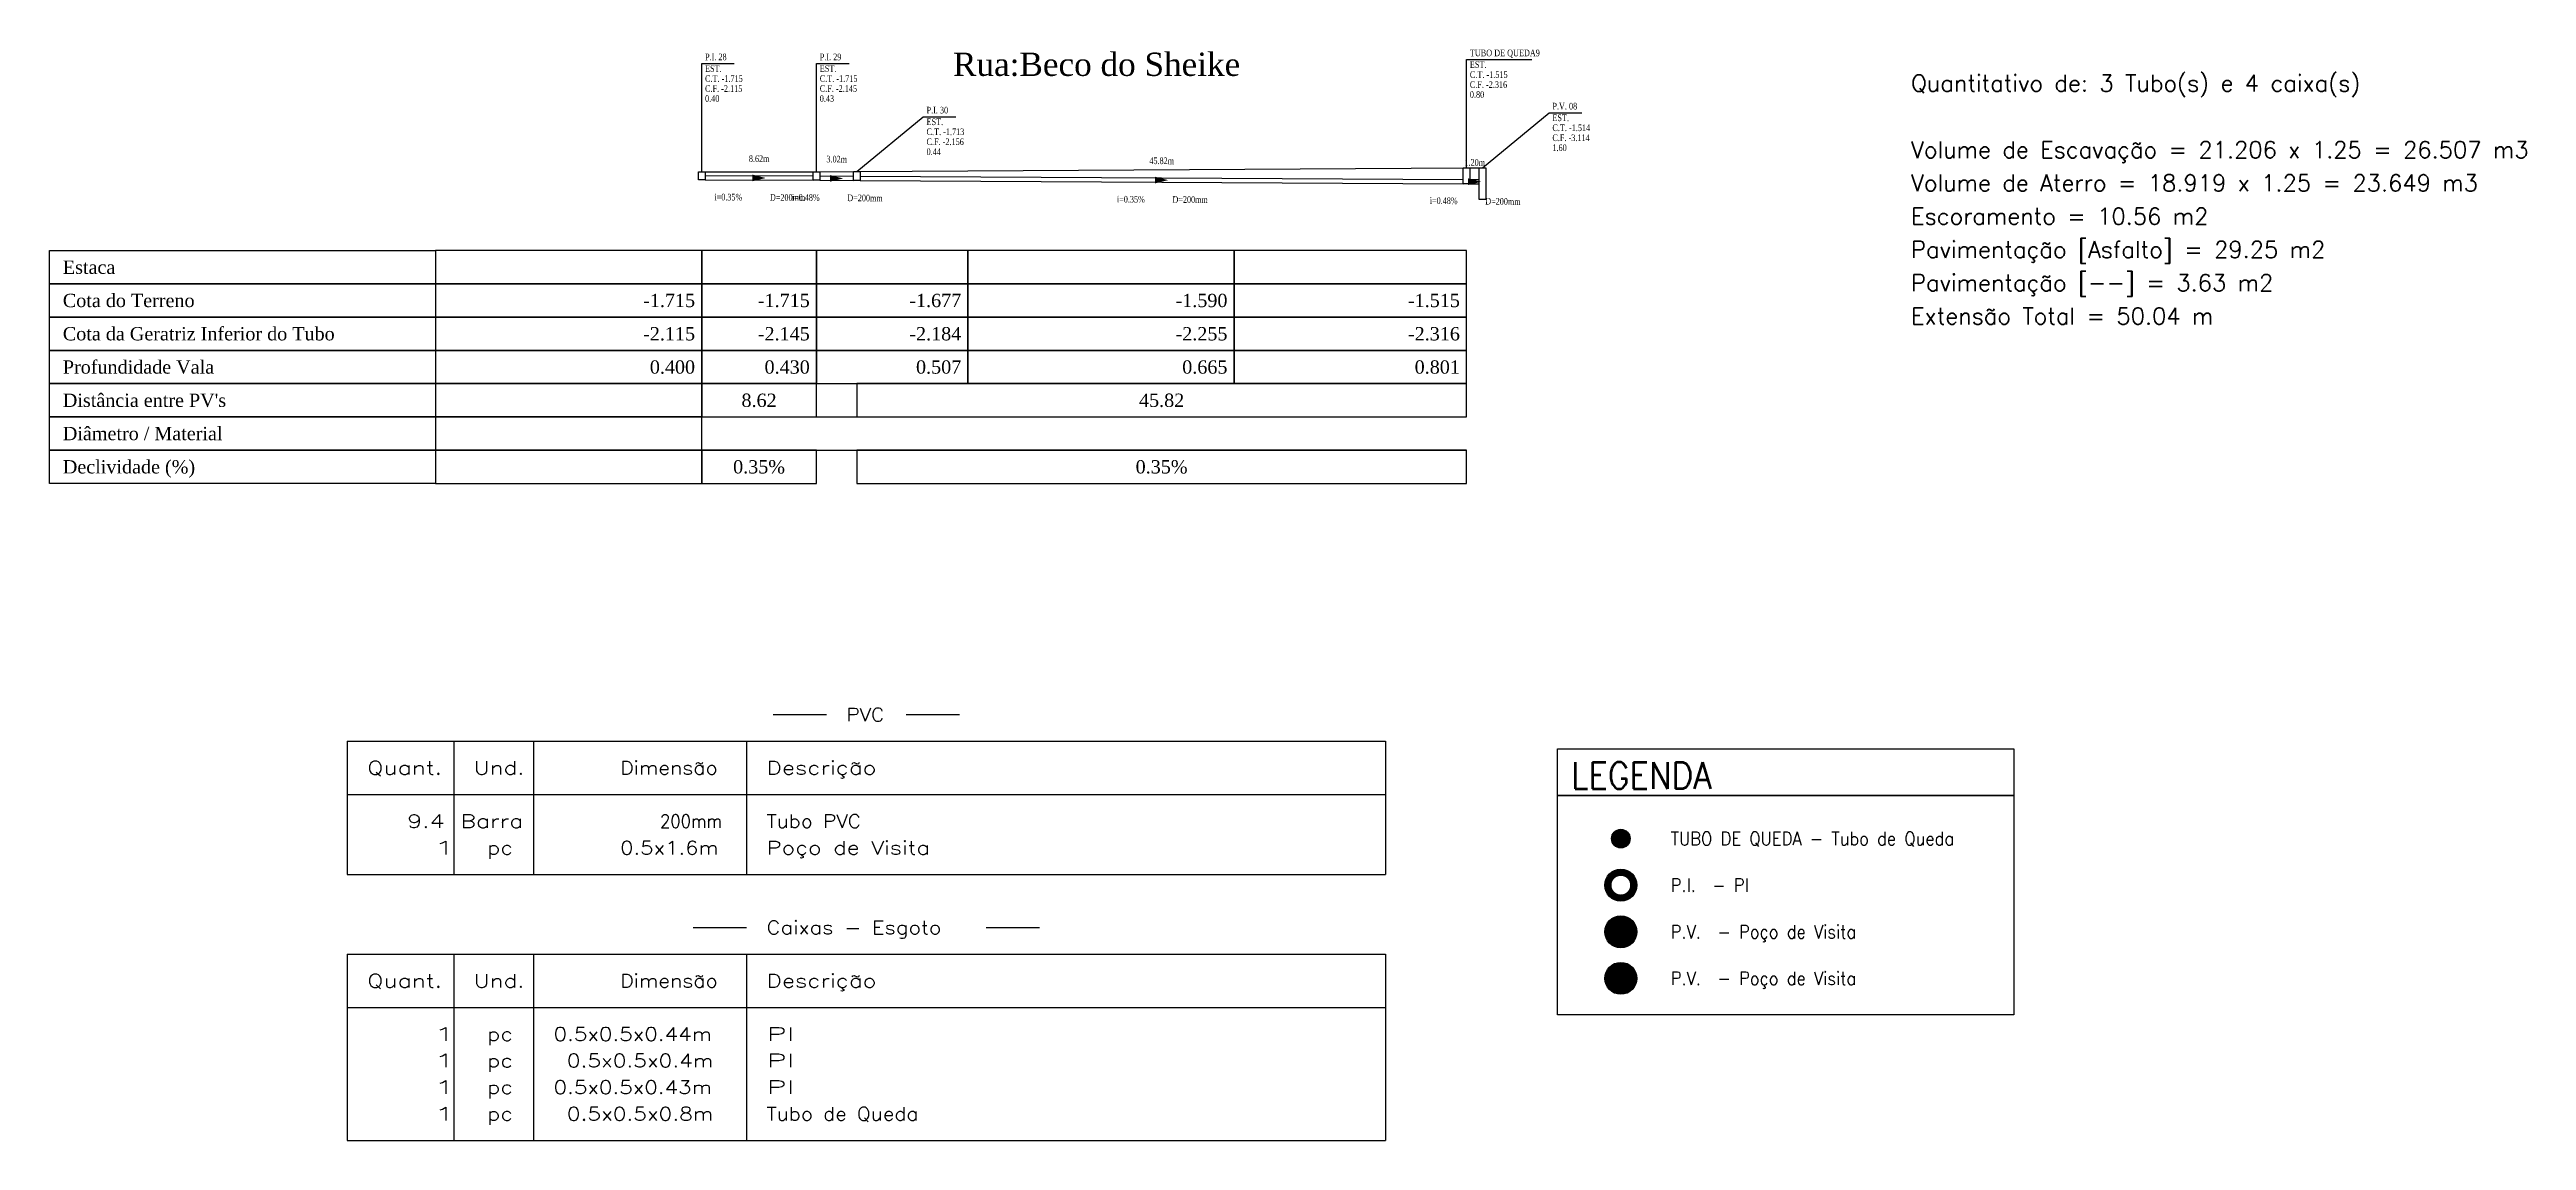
# Model space of a CAD drawing. Extents: x -44 to 14114764, y -20 to 289527804.
# Drawn here: x 359261.2 to 359447.3, y 7350533.8 to 7350615.8 of the extents above; entities that cross this region are included whole.
import ezdxf
from ezdxf.enums import TextEntityAlignment as Align

# ---------------------------------------------------------------- set-up
doc = ezdxf.new("R2010")
doc.units = 0
for name, color, linetype in [('Layer2', 7, 'Continuous'), ('LISTAGEM_LINHA', 7, 'Continuous'), ('LISTAGEM_TEXTO', 7, 'Continuous'), ('PONTOS-CAIXAS_U', 1, 'Continuous'), ('PS_IND_COMPRIMENTO', 7, 'Continuous'), ('PS_IND_DIAMETRO', 7, 'Continuous'), ('PS_IND_FLUXO', 3, 'Continuous'), ('PS_IND_INCLINACAO', 7, 'Continuous'), ('PS_LINHA_QUADRO_LEGENDA', 8, 'Continuous'), ('PS_PERFIL_CAIXAS', 7, 'Continuous'), ('PS_PERFIL_COTA_LIN', 7, 'Continuous'), ('PS_PERFIL_COTA_TXT', 5, 'Continuous'), ('PS_PERFIL_TERRENO', 3, 'Continuous'), ('PS_PERFIL_TITULOS', 5, 'Continuous'), ('PS_PERFIL_TUBO', 7, 'Continuous'), ('PS_PONTOS_IDENTIFICACAO_LIN', 7, 'Continuous'), ('PS_PONTOS_IDENTIFICACAO_TXT', 7, 'Continuous'), ('PS_TEXTO_QUADRO_LEGENDA', 7, 'Continuous')]:
    doc.layers.add(name, color=color, linetype=linetype)
doc.layers.get('0').off()
doc.layers.get('0').freeze()
doc.styles.add('ROMANS', font='ROMANS.shx', dxfattribs={"height": 2})
doc.styles.get("Standard").update_dxf_attribs({"font": 'times.ttf'})

msp = doc.modelspace()

# ---------------------------------------------------------------- texts
at = {"layer": 'Layer2', "color": 7, "style": 'ROMANS'}
for s, p in [('Quantitativo de: 3 Tubo(s) e 4 caixa(s)', (359401.058, 7350612.667)), ('Volume de Escavação = 21.206 x 1.25 = 26.507 m3', (359401.058, 7350607.667)), ('Volume de Aterro = 18.919 x 1.25 = 23.649 m3', (359401.058, 7350605.167)), ('Escoramento = 10.56 m2', (359401.058, 7350602.667)), ('Pavimentação [Asfalto] = 29.25 m2', (359401.058, 7350600.167)), ('Pavimentação [--] = 3.63 m2', (359401.058, 7350597.667)), ('Extensão Total = 50.04 m', (359401.058, 7350595.167))]:
    msp.add_text(s, height=1.25, dxfattribs=at).set_placement(p)
at = {"layer": 'LISTAGEM_TEXTO', "style": 'ROMANS'}
for s, width, p in [('PVC', 1.105263, (359321.062, 7350565.336)), ('Quant.', 1.298969, (359285.062, 7350561.336)), ('Und.', 1.272727, (359293.062, 7350561.336)), ('Dimensão', 1.135135, (359304.062, 7350561.336)), ('Descrição', 1.277027, (359315.062, 7350561.336)), ('9.4', 1.3125, (359288.062, 7350557.336)), ('Barra', 1.296296, (359292.062, 7350557.336)), ('200mm', 0.905172, (359307.062, 7350557.336)), ('Tubo PVC', 1.112583, (359315.062, 7350557.336)), ('1', 1.909091, (359290.062, 7350555.336)), ('pc', 1.235294, (359294.062, 7350555.336)), ('0.5x1.6m', 1.174825, (359304.062, 7350555.336)), ('Poço de Visita', 1.25641, (359315.062, 7350555.336)), ('Caixas - Esgoto', 1.162362, (359315.062, 7350549.336)), ('Quant.', 1.298969, (359285.062, 7350545.336)), ('Und.', 1.272727, (359293.062, 7350545.336)), ('Dimensão', 1.135135, (359304.062, 7350545.336)), ('Descrição', 1.277027, (359315.062, 7350545.336)), ('1', 1.909091, (359290.062, 7350541.336)), ('pc', 1.235294, (359294.062, 7350541.336)), ('0.5x0.5x0.44m', 1.186957, (359299.062, 7350541.336)), ('PI', 1.68, (359315.062, 7350541.336)), ('1', 1.909091, (359290.062, 7350539.336)), ('pc', 1.235294, (359294.062, 7350539.336)), ('0.5x0.5x0.4m', 1.2, (359300.062, 7350539.336)), ('PI', 1.68, (359315.062, 7350539.336)), ('1', 1.909091, (359290.062, 7350537.336)), ('pc', 1.235294, (359294.062, 7350537.336)), ('0.5x0.5x0.43m', 1.186957, (359299.062, 7350537.336)), ('PI', 1.68, (359315.062, 7350537.336)), ('1', 1.909091, (359290.062, 7350535.336)), ('pc', 1.235294, (359294.062, 7350535.336)), ('0.5x0.5x0.8m', 1.2, (359300.062, 7350535.336)), ('Tubo de Queda', 1.114286, (359315.062, 7350535.336))]:
    msp.add_text(s, height=1, dxfattribs=dict(at, width=width)).set_placement(p)
at = {"layer": 'PS_IND_COMPRIMENTO', "width": 0.8}
for s, rotation, p in [('8.62m', 359.68029, (359314.51, 7350607.617)), ('3.02m', 359.50285, (359320.336, 7350607.583)), ('45.82m', 359.69583, (359344.754, 7350607.458)), ('1.20m', 359.28793, (359368.274, 7350607.333))]:
    msp.add_text(s, height=0.5, rotation=rotation, dxfattribs=at).set_placement(p, align=Align.MIDDLE_CENTER)
at = {"layer": 'PS_IND_DIAMETRO', "width": 0.8}
for rotation, p in [(359.68029, (359316.644, 7350604.705)), (359.50285, (359322.461, 7350604.665)), (359.69583, (359346.888, 7350604.547)), (359.28793, (359370.388, 7350604.407))]:
    msp.add_text('D=200mm', height=0.5, rotation=rotation, dxfattribs=at).set_placement(p, align=Align.MIDDLE_CENTER)
at = {"layer": 'PS_IND_INCLINACAO', "width": 0.8}
for s, rotation, p in [('i=0.35%', 359.68029, (359312.194, 7350604.73)), ('i=0.48%', 359.50285, (359318.011, 7350604.703)), ('i=0.35%', 359.69583, (359342.438, 7350604.57)), ('i=0.48%', 359.28793, (359365.939, 7350604.462))]:
    msp.add_text(s, height=0.5, rotation=rotation, dxfattribs=at).set_placement(p, align=Align.MIDDLE_CENTER)
at = {"layer": 'PS_PERFIL_COTA_TXT'}
for s, p in [('Estaca', (359262.193, 7350599.462)), ('Cota do Terreno', (359262.193, 7350596.962)), ('Cota da Geratriz Inferior do Tubo', (359262.193, 7350594.462)), ('Profundidade Vala', (359262.193, 7350591.962)), ("Distância entre PV's", (359262.193, 7350589.462)), ('Diâmetro / Material', (359262.193, 7350586.962)), ('Declividade (%)', (359262.193, 7350584.462))]:
    msp.add_text(s, height=1, dxfattribs=at).set_placement(p, align=Align.MIDDLE_LEFT)
for s, p in [('-1.715', (359309.693, 7350596.962)), ('-1.715', (359318.312, 7350596.962)), ('-1.677', (359329.693, 7350596.962)), ('-1.590', (359349.693, 7350596.962)), ('-1.515', (359367.156, 7350596.962)), ('-2.115', (359309.693, 7350594.462)), ('-2.145', (359318.312, 7350594.462)), ('-2.184', (359329.693, 7350594.462)), ('-2.255', (359349.693, 7350594.462)), ('-2.316', (359367.156, 7350594.462)), ('0.400', (359309.693, 7350591.962)), ('0.430', (359318.312, 7350591.962)), ('0.507', (359329.693, 7350591.962)), ('0.665', (359349.693, 7350591.962)), ('0.801', (359367.156, 7350591.962))]:
    msp.add_text(s, height=1, dxfattribs=at).set_placement(p, align=Align.MIDDLE_RIGHT)
for s, p in [('8.62', (359314.502, 7350589.462)), ('45.82', (359344.746, 7350589.462)), ('0.35%', (359314.502, 7350584.462)), ('0.35%', (359344.746, 7350584.462))]:
    msp.add_text(s, height=1, dxfattribs=at).set_placement(p, align=Align.MIDDLE_CENTER)
at = {"layer": 'PS_PERFIL_TITULOS'}
msp.add_text('Rua:Beco do Sheike ', height=1.75, dxfattribs=at).set_placement((359340.193, 7350614.712), align=Align.MIDDLE_CENTER)
at = {"layer": 'PS_PONTOS_IDENTIFICACAO_TXT', "width": 0.7}
for s, p in [('TUBO DE QUEDA9', (359367.906, 7350615.315)), ('P.I. 28', (359310.443, 7350615.015)), ('EST. ', (359310.443, 7350614.14)), ('C.T. -1.715', (359310.443, 7350613.39)), ('P.I. 29', (359319.062, 7350615.015)), ('EST. ', (359319.062, 7350614.14)), ('C.T. -1.715', (359319.062, 7350613.39)), ('EST. ', (359367.906, 7350614.44)), ('C.T. -1.515', (359367.906, 7350613.69)), ('0.40', (359310.443, 7350611.89)), ('C.F. -2.115', (359310.443, 7350612.64)), ('0.43', (359319.062, 7350611.89)), ('C.F. -2.145', (359319.062, 7350612.64)), ('0.80', (359367.906, 7350612.19)), ('C.F. -2.316', (359367.906, 7350612.94)), ('P.V. 08', (359374.106, 7350611.316)), ('P.I. 30', (359327.085, 7350611.017)), ('EST. ', (359327.085, 7350610.142)), ('EST. ', (359374.106, 7350610.441)), ('C.T. -1.514', (359374.106, 7350609.691)), ('0.44', (359327.085, 7350607.892)), ('C.T. -1.713', (359327.085, 7350609.392)), ('C.F. -2.156', (359327.085, 7350608.642)), ('C.F. -3.114', (359374.106, 7350608.941)), ('1.60', (359374.106, 7350608.191))]:
    msp.add_text(s, height=0.5, dxfattribs=at).set_placement(p)
at = {"layer": 'PS_TEXTO_QUADRO_LEGENDA', "style": 'ROMANS', "width": 0.9}
msp.add_text('LEGENDA', height=2, dxfattribs=at).set_placement((359375.497, 7350560.27))
for s, p in [('TUBO DE QUEDA - Tubo de Queda', (359382.997, 7350556.52)), ('P.I.  - PI', (359382.997, 7350553.02)), ('P.V.  - Poço de Visita', (359382.997, 7350549.52)), ('P.V.  - Poço de Visita', (359382.997, 7350546.02))]:
    msp.add_text(s, height=1, dxfattribs=at).set_placement(p, align=Align.MIDDLE_LEFT)

# ---------------------------------------------------------------- blocks, each defined once
blk = doc.blocks.new('*U1886', base_point=(9709.606, 9361.717))
at = {"const_width": 0.14, "flags": 128}
blk.add_lwpolyline([(9709.536, 9361.717, 1), (9709.676, 9361.717, 1)], format="xyb", close=True, dxfattribs=at)
blk.add_circle((9709.606, 9361.717), 0.14)
blk = doc.blocks.new('*U1427', base_point=(9679.184, 9377.793))
at = {"const_width": 0.1, "flags": 128}
blk.add_lwpolyline([(9678.994, 9377.793, 1), (9679.374, 9377.793, 1)], format="xyb", close=True, dxfattribs=at)
blk.add_circle((9679.184, 9377.793), 0.24)
blk = doc.blocks.new('*U856', base_point=(9690.446, 9362.01))
at = {"const_width": 0.24, "flags": 128}
blk.add_lwpolyline([(9690.326, 9362.01, 1), (9690.566, 9362.01, 1)], format="xyb", close=True, dxfattribs=at)
blk.add_circle((9690.446, 9362.01), 0.24)
blk = doc.blocks.new('*U852', base_point=(9690.446, 9362.01))
at = {"const_width": 0.24, "flags": 128}
blk.add_lwpolyline([(9690.326, 9362.01, 1), (9690.566, 9362.01, 1)], format="xyb", close=True, dxfattribs=at)
blk.add_circle((9690.446, 9362.01), 0.24)

# ---------------------------------------------------------------- linework, layer by layer
at = {"layer": 'LISTAGEM_LINHA'}
for p, q in [((359315.562, 7350565.836), (359319.562, 7350565.836)), ((359325.562, 7350565.836), (359329.562, 7350565.836)), ((359283.562, 7350563.836), (359361.562, 7350563.836)), ((359283.562, 7350563.836), (359283.562, 7350553.836)), ((359291.562, 7350563.836), (359291.562, 7350553.836)), ((359297.562, 7350563.836), (359297.562, 7350553.836)), ((359313.562, 7350563.836), (359313.562, 7350553.836)), ((359361.562, 7350563.836), (359361.562, 7350553.836)), ((359283.562, 7350559.836), (359361.562, 7350559.836)), ((359283.562, 7350553.836), (359361.562, 7350553.836)), ((359309.562, 7350549.836), (359313.562, 7350549.836)), ((359331.562, 7350549.836), (359335.562, 7350549.836)), ((359283.562, 7350547.836), (359361.562, 7350547.836)), ((359283.562, 7350547.836), (359283.562, 7350533.836)), ((359291.562, 7350547.836), (359291.562, 7350533.836)), ((359297.562, 7350547.836), (359297.562, 7350533.836)), ((359313.562, 7350547.836), (359313.562, 7350533.836)), ((359361.562, 7350547.836), (359361.562, 7350533.836)), ((359283.562, 7350543.836), (359361.562, 7350543.836)), ((359283.562, 7350533.836), (359361.562, 7350533.836))]:
    msp.add_line(p, q, dxfattribs=at)
at = {"layer": 'PS_IND_FLUXO'}
for points in [[(359314.002, 7350606.17, 0.5, 0, 0), (359315.002, 7350606.164, 0, 0, 0)], [(359319.823, 7350606.138, 0.5, 0, 0), (359320.823, 7350606.129, 0, 0, 0)], [(359344.246, 7350606.011, 0.5, 0, 0), (359345.246, 7350606.005, 0, 0, 0)], [(359367.757, 7350605.89, 0.5, 0, 0), (359368.756, 7350605.877, 0, 0, 0)]]:
    msp.add_lwpolyline(points, format="xyseb", dxfattribs=at)
at = {"layer": 'PS_LINHA_QUADRO_LEGENDA'}
for points in [[(359374.497, 7350563.27), (359408.768, 7350563.27), (359408.768, 7350543.27), (359374.497, 7350543.27)], [(359374.497, 7350559.77), (359408.768, 7350559.77)]]:
    msp.add_lwpolyline(points, close=True, dxfattribs=at)
at = {"layer": 'PS_PERFIL_CAIXAS', "linetype": 'Continuous'}
for points in [[(359309.943, 7350606.64), (359310.443, 7350606.64), (359310.443, 7350606.04), (359309.943, 7350606.04)], [(359318.562, 7350606.64), (359319.062, 7350606.64), (359319.062, 7350605.994), (359318.562, 7350605.994)], [(359321.585, 7350606.642), (359322.085, 7350606.642), (359322.085, 7350605.978), (359321.585, 7350605.978)], [(359367.406, 7350606.94), (359367.906, 7350606.94), (359367.906, 7350605.738), (359367.406, 7350605.738)], [(359368.606, 7350606.941), (359369.106, 7350606.941), (359369.106, 7350604.541), (359368.606, 7350604.541)]]:
    msp.add_lwpolyline(points, close=True, dxfattribs=at)
at = {"layer": 'PS_PERFIL_COTA_LIN', "linetype": 'Continuous'}
for points in [[(359290.193, 7350600.712), (359290.193, 7350598.212), (359261.193, 7350598.212), (359261.193, 7350600.712)], [(359290.193, 7350600.712), (359290.193, 7350598.212), (359310.193, 7350598.212), (359310.193, 7350600.712)], [(359310.193, 7350600.712), (359310.193, 7350598.212), (359318.812, 7350598.212), (359318.812, 7350600.712)], [(359318.812, 7350600.712), (359318.812, 7350598.212), (359330.193, 7350598.212), (359330.193, 7350600.712)], [(359330.193, 7350600.712), (359330.193, 7350598.212), (359350.193, 7350598.212), (359350.193, 7350600.712)], [(359350.193, 7350600.712), (359350.193, 7350598.212), (359367.656, 7350598.212), (359367.656, 7350600.712)], [(359290.193, 7350598.212), (359290.193, 7350595.712), (359261.193, 7350595.712), (359261.193, 7350598.212)], [(359290.193, 7350598.212), (359290.193, 7350595.712), (359310.193, 7350595.712), (359310.193, 7350598.212)], [(359310.193, 7350598.212), (359310.193, 7350595.712), (359318.812, 7350595.712), (359318.812, 7350598.212)], [(359318.812, 7350598.212), (359318.812, 7350595.712), (359330.193, 7350595.712), (359330.193, 7350598.212)], [(359330.193, 7350598.212), (359330.193, 7350595.712), (359350.193, 7350595.712), (359350.193, 7350598.212)], [(359350.193, 7350598.212), (359350.193, 7350595.712), (359367.656, 7350595.712), (359367.656, 7350598.212)], [(359290.193, 7350595.712), (359290.193, 7350593.212), (359261.193, 7350593.212), (359261.193, 7350595.712)], [(359290.193, 7350595.712), (359290.193, 7350593.212), (359310.193, 7350593.212), (359310.193, 7350595.712)], [(359310.193, 7350595.712), (359310.193, 7350593.212), (359318.812, 7350593.212), (359318.812, 7350595.712)], [(359318.812, 7350595.712), (359318.812, 7350593.212), (359330.193, 7350593.212), (359330.193, 7350595.712)], [(359330.193, 7350595.712), (359330.193, 7350593.212), (359350.193, 7350593.212), (359350.193, 7350595.712)], [(359350.193, 7350595.712), (359350.193, 7350593.212), (359367.656, 7350593.212), (359367.656, 7350595.712)], [(359290.193, 7350593.212), (359290.193, 7350590.712), (359261.193, 7350590.712), (359261.193, 7350593.212)], [(359290.193, 7350593.212), (359290.193, 7350590.712), (359310.193, 7350590.712), (359310.193, 7350593.212)], [(359310.193, 7350593.212), (359310.193, 7350590.712), (359318.812, 7350590.712), (359318.812, 7350593.212)], [(359318.812, 7350593.212), (359318.812, 7350590.712), (359330.193, 7350590.712), (359330.193, 7350593.212)], [(359330.193, 7350593.212), (359330.193, 7350590.712), (359350.193, 7350590.712), (359350.193, 7350593.212)], [(359350.193, 7350593.212), (359350.193, 7350590.712), (359367.656, 7350590.712), (359367.656, 7350593.212)], [(359290.193, 7350590.712), (359290.193, 7350588.212), (359261.193, 7350588.212), (359261.193, 7350590.712)], [(359290.193, 7350590.712), (359290.193, 7350588.212), (359310.193, 7350588.212), (359310.193, 7350590.712)], [(359310.193, 7350590.712), (359310.193, 7350588.212), (359318.812, 7350588.212), (359318.812, 7350590.712)], [(359321.835, 7350590.712), (359321.835, 7350588.212), (359367.656, 7350588.212), (359367.656, 7350590.712)], [(359290.193, 7350588.212), (359290.193, 7350585.712), (359261.193, 7350585.712), (359261.193, 7350588.212)], [(359290.193, 7350588.212), (359290.193, 7350585.712), (359310.193, 7350585.712), (359310.193, 7350588.212)], [(359290.193, 7350585.712), (359290.193, 7350583.212), (359261.193, 7350583.212), (359261.193, 7350585.712)], [(359290.193, 7350585.712), (359290.193, 7350583.212), (359310.193, 7350583.212), (359310.193, 7350585.712)], [(359310.193, 7350585.712), (359310.193, 7350583.212), (359318.812, 7350583.212), (359318.812, 7350585.712)], [(359321.835, 7350585.712), (359321.835, 7350583.212), (359367.656, 7350583.212), (359367.656, 7350585.712)]]:
    msp.add_lwpolyline(points, close=True, dxfattribs=at)
for points in [[(359310.193, 7350590.712), (359318.812, 7350590.712)], [(359330.193, 7350590.712), (359350.193, 7350590.712)], [(359350.193, 7350590.712), (359367.656, 7350590.712)], [(359290.193, 7350588.212), (359310.193, 7350588.212)], [(359310.193, 7350588.212), (359318.812, 7350588.212)], [(359310.193, 7350588.212), (359318.812, 7350588.212)], [(359318.812, 7350588.212), (359330.193, 7350588.212)], [(359330.193, 7350588.212), (359350.193, 7350588.212)], [(359330.193, 7350588.212), (359350.193, 7350588.212)], [(359350.193, 7350588.212), (359367.656, 7350588.212)], [(359350.193, 7350588.212), (359367.656, 7350588.212)], [(359290.193, 7350585.712), (359310.193, 7350585.712)], [(359310.193, 7350585.712), (359318.812, 7350585.712)], [(359310.193, 7350585.712), (359318.812, 7350585.712)], [(359318.812, 7350585.712), (359330.193, 7350585.712)], [(359330.193, 7350585.712), (359350.193, 7350585.712)], [(359330.193, 7350585.712), (359350.193, 7350585.712)], [(359350.193, 7350585.712), (359367.656, 7350585.712)], [(359350.193, 7350585.712), (359367.656, 7350585.712)], [(359310.193, 7350583.212), (359318.812, 7350583.212)], [(359330.193, 7350583.212), (359350.193, 7350583.212)], [(359350.193, 7350583.212), (359367.656, 7350583.212)]]:
    msp.add_lwpolyline(points, dxfattribs=at)
at = {"layer": 'PS_PERFIL_TERRENO', "linetype": 'Continuous'}
msp.add_lwpolyline([(359310.193, 7350606.64), (359318.812, 7350606.64), (359321.835, 7350606.642), (359367.656, 7350606.94), (359368.856, 7350606.941)], dxfattribs=at)
at = {"layer": 'PS_PERFIL_TUBO', "linetype": 'Continuous'}
for points in [[(359310.443, 7350606.04), (359318.562, 7350605.994), (359318.562, 7350606.294), (359310.443, 7350606.34)], [(359319.062, 7350605.994), (359321.585, 7350605.972), (359321.585, 7350606.272), (359319.062, 7350606.294)], [(359322.085, 7350605.978), (359367.406, 7350605.738), (359367.406, 7350606.038), (359322.085, 7350606.278)], [(359367.906, 7350605.738), (359368.606, 7350605.729), (359368.606, 7350606.029), (359367.906, 7350606.038)]]:
    msp.add_lwpolyline(points, close=True, dxfattribs=at)
at = {"layer": 'PS_PONTOS_IDENTIFICACAO_LIN', "linetype": 'Continuous'}
for points in [[(359310.193, 7350606.64), (359310.193, 7350614.765), (359312.643, 7350614.765)], [(359318.812, 7350606.64), (359318.812, 7350614.765), (359321.262, 7350614.765)], [(359367.656, 7350606.94), (359367.656, 7350615.065), (359372.556, 7350615.065)], [(359321.835, 7350606.642), (359326.835, 7350610.767), (359329.285, 7350610.767)], [(359368.856, 7350606.941), (359373.856, 7350611.066), (359376.306, 7350611.066)]]:
    msp.add_lwpolyline(points, dxfattribs=at)

# ---------------------------------------------------------------- block references
at = {"layer": 'PONTOS-CAIXAS_U', "xscale": 5, "yscale": 5, "zscale": 5}
for name, p in [('*U1886', (359379.247, 7350556.52)), ('*U1427', (359379.247, 7350553.02)), ('*U856', (359379.247, 7350549.52)), ('*U852', (359379.247, 7350546.02))]:
    msp.add_blockref(name, p, dxfattribs=at)

msp.set_redraw_order([(e.dxf.handle, doc.entitydb.next_handle()) for e in msp.query("TEXT MTEXT ATTDEF DIMENSION ARC_DIMENSION")])  # texts and dimensions are drawn at this point

doc.saveas('drawing.dxf')
